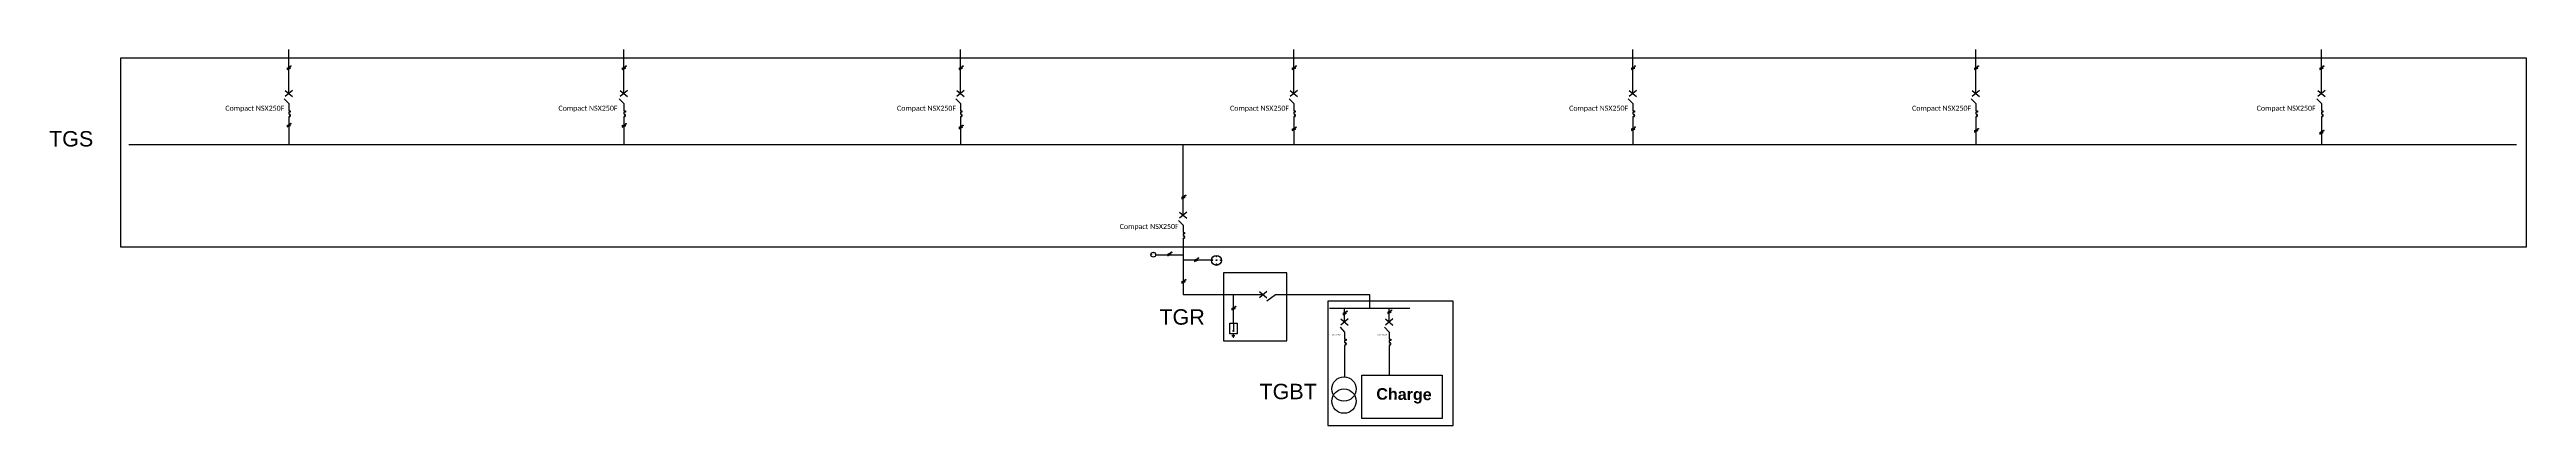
# Model space of a CAD drawing. Header units: inches. Extents: x 9190 to 83177, y 6945 to 19665.
# Drawn here: x 11624 to 69679, y 6945 to 15743 of the extents above; entities that cross this region are included whole.
import ezdxf

# ---------------------------------------------------------------- set-up
doc = ezdxf.new("R2010")
doc.units = ezdxf.units.IN
doc.header["$MEASUREMENT"] = 0
doc.layers.add('PDF2_Text', color=7, linetype='Continuous')
doc.styles.add('PDF Arial Bold', font='arialbd.ttf')
doc.styles.get("Standard").update_dxf_attribs({"font": 'arial.ttf'})

msp = doc.modelspace()

# ---------------------------------------------------------------- linework, layer by layer
for p, q in [((17230, 14715), (17230, 15743)), ((25085, 14715), (25085, 15743)), ((32974, 14715), (32974, 15743)), ((40786, 14715), (40786, 15743)), ((48735, 14715), (48735, 15743)), ((56774, 14715), (56774, 15743)), ((64873, 14715), (64873, 15743)), ((17191, 15312), (17269, 15348)), ((17191, 15299), (17269, 15335)), ((17191, 15288), (17269, 15324)), ((17191, 15274), (17269, 15311)), ((17269, 15311), (17267, 15313)), ((17269, 15311), (17268, 15313)), ((17270, 15311), (17269, 15312)), ((17271, 15308), (17269, 15311)), ((17271, 15309), (17269, 15311)), ((17270, 15310), (17270, 15311)), ((25048, 15312), (25127, 15348)), ((25048, 15299), (25126, 15335)), ((25048, 15288), (25126, 15324)), ((25048, 15274), (25126, 15311)), ((25126, 15311), (25124, 15313)), ((25127, 15311), (25125, 15313)), ((25127, 15311), (25126, 15312)), ((25128, 15308), (25126, 15311)), ((25128, 15309), (25127, 15311)), ((25128, 15310), (25127, 15311)), ((32941, 15312), (33020, 15348)), ((32941, 15299), (33019, 15335)), ((32941, 15288), (33019, 15324)), ((32941, 15274), (33019, 15311)), ((33019, 15311), (33017, 15313)), ((33020, 15311), (33018, 15313)), ((33020, 15311), (33019, 15312)), ((33021, 15308), (33019, 15311)), ((33021, 15309), (33020, 15311)), ((33021, 15310), (33020, 15311)), ((40752, 15312), (40831, 15348)), ((40752, 15299), (40831, 15335)), ((40752, 15288), (40831, 15324)), ((40752, 15274), (40831, 15311)), ((40831, 15311), (40829, 15313)), ((40831, 15311), (40830, 15313)), ((40831, 15311), (40831, 15312)), ((40832, 15308), (40831, 15311)), ((40832, 15309), (40831, 15311)), ((40832, 15310), (40831, 15311)), ((48699, 15312), (48778, 15348)), ((48699, 15299), (48778, 15335)), ((48699, 15288), (48778, 15324)), ((48699, 15274), (48778, 15311)), ((48778, 15311), (48776, 15313)), ((48778, 15311), (48777, 15313)), ((48778, 15311), (48778, 15312)), ((48779, 15308), (48778, 15311)), ((48779, 15309), (48778, 15311)), ((48779, 15310), (48778, 15311)), ((56740, 15312), (56819, 15348)), ((56740, 15299), (56819, 15335)), ((56740, 15288), (56819, 15324)), ((56740, 15274), (56819, 15311)), ((56819, 15311), (56817, 15313)), ((56819, 15311), (56818, 15313)), ((56819, 15311), (56819, 15312)), ((56821, 15308), (56819, 15311)), ((56821, 15309), (56819, 15311)), ((56820, 15310), (56819, 15311)), ((64833, 15312), (64912, 15348)), ((64833, 15299), (64911, 15335)), ((64833, 15288), (64911, 15324)), ((64833, 15274), (64911, 15311)), ((64911, 15311), (64910, 15313)), ((64912, 15311), (64911, 15313)), ((64913, 15308), (64911, 15311)), ((64912, 15311), (64912, 15312)), ((64913, 15309), (64912, 15311)), ((64913, 15310), (64912, 15311)), ((17122, 14592), (17230, 14480)), ((17316, 14788), (17144, 14643)), ((17144, 14788), (17316, 14643)), ((24977, 14592), (25085, 14480)), ((25171, 14788), (25000, 14643)), ((25000, 14788), (25171, 14643)), ((32865, 14592), (32974, 14480)), ((33059, 14788), (32888, 14643)), ((32888, 14788), (33059, 14643)), ((40678, 14592), (40786, 14480)), ((40872, 14788), (40701, 14643)), ((40701, 14788), (40872, 14643)), ((48627, 14592), (48735, 14480)), ((48821, 14788), (48649, 14643)), ((48649, 14788), (48821, 14643)), ((56666, 14592), (56774, 14480)), ((56859, 14788), (56688, 14643)), ((56688, 14788), (56859, 14643)), ((64765, 14592), (64873, 14480)), ((64959, 14788), (64787, 14643)), ((64787, 14788), (64959, 14643)), ((17191, 13968), (17269, 14005)), ((17191, 13956), (17269, 13992)), ((17191, 13945), (17269, 13981)), ((17191, 13931), (17269, 13967)), ((17229, 14166), (17229, 13520)), ((17230, 14480), (17230, 14312)), ((17230, 14312), (17267, 14312)), ((17267, 14279), (17230, 14279)), ((17230, 14279), (17230, 14237)), ((17267, 14312), (17267, 14279)), ((17269, 13967), (17267, 13970)), ((17269, 13968), (17268, 13969)), ((17271, 13966), (17269, 13968)), ((17270, 13968), (17269, 13968)), ((17271, 13965), (17269, 13967)), ((17270, 13967), (17270, 13968)), ((25048, 13963), (25127, 13999)), ((25048, 13950), (25126, 13986)), ((25048, 13939), (25126, 13976)), ((25048, 13926), (25126, 13962)), ((25084, 14166), (25084, 13520)), ((25085, 14480), (25085, 14312)), ((25085, 14312), (25122, 14312)), ((25122, 14279), (25085, 14279)), ((25085, 14279), (25085, 14237)), ((25122, 14312), (25122, 14279)), ((25126, 13962), (25124, 13964)), ((25127, 13962), (25125, 13964)), ((25127, 13962), (25126, 13963)), ((25128, 13959), (25126, 13962)), ((25128, 13960), (25127, 13962)), ((25128, 13961), (25127, 13962)), ((32941, 13926), (33020, 13963)), ((32941, 13913), (33019, 13950)), ((32941, 13902), (33019, 13939)), ((32973, 14166), (32973, 13520)), ((32974, 14480), (32974, 14312)), ((32974, 14312), (33010, 14312)), ((33010, 14279), (32974, 14279)), ((32974, 14279), (32974, 14237)), ((33010, 14312), (33010, 14279)), ((40786, 14480), (40786, 14312)), ((40786, 14312), (40823, 14312)), ((40823, 14279), (40786, 14279)), ((40786, 14279), (40786, 14237)), ((40786, 14166), (40786, 13520)), ((40823, 14312), (40823, 14279)), ((48734, 14166), (48734, 13520)), ((48735, 14480), (48735, 14312)), ((48735, 14312), (48772, 14312)), ((48772, 14279), (48735, 14279)), ((48735, 14279), (48735, 14237)), ((48772, 14312), (48772, 14279)), ((56773, 14166), (56773, 13520)), ((56774, 14480), (56774, 14312)), ((56774, 14312), (56811, 14312)), ((56811, 14279), (56774, 14279)), ((56774, 14279), (56774, 14237)), ((56811, 14312), (56811, 14279)), ((64872, 14166), (64872, 13520)), ((64873, 14480), (64873, 14312)), ((64873, 14312), (64910, 14312)), ((64910, 14279), (64873, 14279)), ((64873, 14279), (64873, 14237)), ((64910, 14312), (64910, 14279)), ((13480, 13520), (69442, 13520)), ((32941, 13889), (33019, 13925)), ((33019, 13925), (33017, 13928)), ((33020, 13925), (33018, 13927)), ((33020, 13925), (33019, 13926)), ((33021, 13923), (33019, 13925)), ((33021, 13924), (33020, 13925)), ((33021, 13925), (33020, 13925)), ((38192, 11867), (38192, 13520)), ((40752, 13883), (40831, 13919)), ((40752, 13870), (40831, 13906)), ((40752, 13859), (40831, 13895)), ((40752, 13845), (40831, 13882)), ((40831, 13882), (40829, 13884)), ((40831, 13882), (40830, 13884)), ((40831, 13882), (40831, 13883)), ((40832, 13879), (40831, 13882)), ((40832, 13880), (40831, 13882)), ((40832, 13881), (40831, 13882)), ((48699, 13885), (48778, 13922)), ((48699, 13872), (48778, 13908)), ((48699, 13861), (48778, 13898)), ((48699, 13848), (48778, 13884)), ((48778, 13884), (48776, 13887)), ((48778, 13884), (48777, 13886)), ((48778, 13884), (48778, 13885)), ((48779, 13881), (48778, 13884)), ((48779, 13882), (48778, 13884)), ((48779, 13883), (48778, 13884)), ((56740, 13846), (56819, 13883)), ((56740, 13834), (56819, 13870)), ((56740, 13823), (56819, 13859)), ((56740, 13809), (56819, 13845)), ((56819, 13845), (56817, 13848)), ((56819, 13846), (56818, 13847)), ((56819, 13846), (56819, 13847)), ((56821, 13844), (56819, 13846)), ((56820, 13845), (56819, 13846)), ((56821, 13843), (56819, 13845)), ((64833, 13803), (64912, 13840)), ((64833, 13790), (64911, 13827)), ((64833, 13779), (64911, 13816)), ((64833, 13766), (64911, 13802)), ((64911, 13802), (64910, 13805)), ((64912, 13802), (64911, 13804)), ((64913, 13800), (64911, 13802)), ((64912, 13802), (64912, 13803)), ((64913, 13801), (64912, 13802)), ((64913, 13802), (64912, 13802)), ((38164, 12288), (38243, 12325)), ((38164, 12276), (38242, 12312)), ((38164, 12265), (38242, 12301)), ((38164, 12251), (38242, 12287)), ((38242, 12287), (38240, 12290)), ((38243, 12288), (38241, 12289)), ((38243, 12288), (38242, 12289)), ((38244, 12285), (38242, 12287)), ((38244, 12286), (38243, 12288)), ((38243, 12287), (38243, 12288)), ((38083, 11744), (38192, 11631)), ((38277, 11940), (38106, 11794)), ((38106, 11940), (38277, 11794)), ((38192, 11631), (38192, 11463)), ((38191, 11317), (38191, 10008)), ((38192, 11463), (38229, 11463)), ((38229, 11431), (38192, 11431)), ((38192, 11431), (38192, 11388)), ((38229, 11463), (38229, 11431)), ((37554, 10941), (38191, 10941)), ((37834, 10955), (37913, 10991)), ((37834, 10942), (37912, 10978)), ((37834, 10931), (37912, 10967)), ((37834, 10917), (37912, 10954)), ((37912, 10954), (37910, 10956)), ((37913, 10954), (37911, 10956)), ((37913, 10954), (37912, 10955)), ((37914, 10951), (37912, 10954)), ((37914, 10952), (37913, 10954)), ((37913, 10953), (37913, 10954)), ((38859, 10814), (38191, 10814)), ((38463, 10818), (38542, 10854)), ((38463, 10805), (38542, 10841)), ((38463, 10794), (38542, 10830)), ((38463, 10780), (38542, 10816)), ((38542, 10816), (38540, 10819)), ((38542, 10817), (38541, 10818)), ((38542, 10817), (38542, 10818)), ((38543, 10815), (38542, 10817)), ((38543, 10816), (38542, 10817)), ((38544, 10814), (38542, 10816)), ((38164, 10310), (38243, 10346)), ((38164, 10297), (38242, 10333)), ((38164, 10286), (38242, 10322)), ((38164, 10272), (38242, 10309)), ((38191, 10008), (40067, 10008)), ((38242, 10309), (38240, 10311)), ((38243, 10309), (38241, 10311)), ((38243, 10309), (38242, 10310)), ((38244, 10306), (38242, 10309)), ((38244, 10307), (38243, 10309)), ((38243, 10308), (38243, 10309)), ((39371, 9337), (39371, 10008)), ((40153, 10081), (39982, 9935)), ((39982, 10081), (40153, 9935)), ((40152, 9861), (40361, 10008)), ((40361, 10008), (42564, 10008)), ((42564, 10008), (42564, 9690)), ((39335, 9684), (39414, 9721)), ((39335, 9671), (39413, 9707)), ((39335, 9660), (39413, 9697)), ((39335, 9647), (39413, 9683)), ((39413, 9683), (39411, 9686)), ((39414, 9683), (39412, 9685)), ((39414, 9683), (39413, 9684)), ((39415, 9680), (39413, 9683)), ((39415, 9681), (39414, 9683)), ((39414, 9682), (39414, 9683)), ((41623, 9690), (42564, 9690)), ((42065, 9440), (41893, 9294)), ((41893, 9440), (42065, 9294)), ((41943, 9574), (42022, 9610)), ((41943, 9561), (42021, 9597)), ((41943, 9550), (42021, 9587)), ((41943, 9537), (42021, 9573)), ((41979, 9367), (41979, 9690)), ((42021, 9573), (42019, 9575)), ((42022, 9573), (42020, 9575)), ((42022, 9573), (42021, 9574)), ((42023, 9570), (42021, 9573)), ((42023, 9571), (42022, 9573)), ((42023, 9572), (42022, 9573)), ((42564, 9690), (43505, 9690)), ((43109, 9440), (42938, 9294)), ((42938, 9440), (43109, 9294)), ((42988, 9598), (43067, 9635)), ((42988, 9586), (43066, 9622)), ((42988, 9575), (43066, 9611)), ((42988, 9561), (43066, 9597)), ((43024, 9367), (43024, 9690)), ((43066, 9597), (43064, 9600)), ((43067, 9598), (43065, 9599)), ((43067, 9598), (43066, 9599)), ((43068, 9595), (43066, 9597)), ((43068, 9596), (43067, 9598)), ((43067, 9597), (43067, 9598)), ((41871, 9244), (41979, 9131)), ((41978, 8817), (41978, 8083)), ((41979, 9131), (41979, 8964)), ((41979, 8964), (42016, 8964)), ((42016, 8931), (41979, 8931)), ((41979, 8931), (41979, 8888)), ((42016, 8964), (42016, 8931)), ((42915, 9244), (43024, 9131)), ((43023, 8817), (43023, 8122)), ((43024, 9131), (43024, 8964)), ((43024, 8964), (43061, 8964)), ((43061, 8931), (43024, 8931)), ((43024, 8931), (43024, 8888)), ((43061, 8964), (43061, 8931))]:
    msp.add_line(p, q)
at = {"color": 3}
for p, q in [((39371, 9337), (39371, 9140)), ((39335, 9047), (39370, 9047)), ((39371, 9140), (39351, 9156)), ((39353, 9034), (39370, 9034)), ((39361, 9021), (39370, 9021)), ((39370, 9088), (39370, 9047)), ((39370, 9047), (39405, 9047)), ((39370, 9034), (39387, 9034)), ((39370, 9021), (39379, 9021)), ((39370, 9013), (39374, 9013)), ((39371, 9140), (39390, 9156))]:
    msp.add_line(p, q, dxfattribs=at)
for points in [[(69679, 15541), (13287, 15541), (13287, 11126), (69679, 11126)], [(40625, 10519), (39139, 10519), (39139, 8925), (40625, 8925)], [(44525, 9855), (41584, 9855), (41584, 6945), (44525, 6945)], [(42384, 8122), (44266, 8122), (44266, 7105), (42384, 7105)]]:
    msp.add_lwpolyline(points, close=True)
at = {"color": 7}
msp.add_lwpolyline([(39460, 9337), (39460, 9088), (39289, 9088), (39289, 9337)], close=True, dxfattribs=at)
for centre, radius in [((17277, 15353), 9.01), ((25135, 15353), 9.01), ((33028, 15353), 9.01), ((40839, 15353), 9.01), ((48786, 15353), 9.01), ((56827, 15353), 9.01), ((64920, 15353), 9.01), ((17277, 14009), 9.01), ((25135, 14004), 9.01), ((33028, 13967), 9.01), ((48786, 13926), 9.01), ((40839, 13924), 9.01), ((56827, 13887), 9.01), ((64920, 13844), 9.01), ((38250, 12329), 9.01), ((37496, 10941), 58), ((37920, 10996), 9.01), ((38550, 10859), 9.01), ((38975, 10808), 116), ((38250, 10351), 9.01), ((39421, 9725), 9.01), ((42030, 9615), 9.01), ((43074, 9639), 9.01), ((41964, 7798), 285), ((41964, 7513), 285)]:
    msp.add_circle(centre, radius)
at = {"color": 41, "true_color": 0xf4ee51}
msp.add_circle((37447, 10943), 4.97, dxfattribs=at)
at = {"color": 114, "true_color": 0x139b48}
for centre, radius in [((37497, 10988), 4.97), ((39078, 10812), 9.96)]:
    msp.add_circle(centre, radius, dxfattribs=at)
at = {"color": 240, "true_color": 0xed1f24}
for centre, radius in [((37547, 10943), 4.97), ((38978, 10715), 9.96)]:
    msp.add_circle(centre, radius, dxfattribs=at)
at = {"color": 242, "true_color": 0xcd2027}
for centre in [(38877, 10812), (38978, 10903)]:
    msp.add_circle(centre, 9.96, dxfattribs=at)
at = {"color": 51, "true_color": 0xf7f281}
msp.add_circle((38978, 10812), 9.96, dxfattribs=at)
at = {"linetype": 'ByBlock', "lineweight": 100}
for centre in [(17229, 14201), (25084, 14201), (32972, 14201), (40785, 14201), (48734, 14201), (56773, 14201), (64872, 14201), (38190, 11352), (41978, 8853), (43022, 8853)]:
    msp.add_arc(centre, 35.6, 270.70771, 87.85937, dxfattribs=at)

# ---------------------------------------------------------------- texts
at = {"attachment_point": 1}
for s, width, gutter_width, insert, char_height in [('{\\fCalibri|b0|i0|c0|p34;\\H0.91667x;Compact NSX250F}', 1716.58, 650, (15744, 14430), 129.9), ('{\\fCalibri|b0|i0|c0|p34;\\H0.91667x;Compact NSX250F}', 1716.58, 650, (23553, 14430), 129.9), ('{\\fCalibri|b0|i0|c0|p34;\\H0.91667x;Compact NSX250F}', 1716.58, 650, (31487, 14430), 129.9), ('{\\fCalibri|b0|i0|c0|p34;\\H0.91667x;Compact NSX250F}', 1716.58, 650, (39293, 14430), 129.9), ('{\\fCalibri|b0|i0|c0|p34;\\H0.91667x;Compact NSX250F}', 1716.58, 650, (47241, 14430), 129.9), ('{\\fCalibri|b0|i0|c0|p34;\\H0.91667x;Compact NSX250F}', 1716.58, 650, (55279, 14430), 129.9), ('{\\fCalibri|b0|i0|c0|p34;\\H0.91667x;Compact NSX250F}', 1716.58, 650, (63355, 14430), 129.9), ('TGS', 106131.39, 1804, (11613, 13835), 360.7), ('{\\fCalibri|b0|i0|c0|p34;\\H0.91667x;Compact NSX250F}', 1716.58, 650, (36706, 11662), 129.9), ('TGR', 106131.39, 1804, (37638, 9664), 360.7), ('{\\fCalibri|b0|i0|c0|p34;\\H0.91667x;ComPacT NS630b}', 419.02, 159, (41622, 9080), 31.71), ('{\\fCalibri|b0|i0|c0|p34;\\H0.91667x;ComPacT NS630b}', 419.02, 159, (42662, 9080), 31.71), ('TGBT', 106131.39, 1804, (39984, 7919), 360.7)]:
    msp.add_mtext_dynamic_manual_height_columns(s, width=width, gutter_width=gutter_width, heights=[0], dxfattribs=dict(at, insert=insert, char_height=char_height))
at = {"layer": 'PDF2_Text', "insert": (42719, 7466), "char_height": 269.8, "width": 1784.78, "attachment_point": 7, "rotation": 359.38278, "style": 'PDF Arial Bold'}
msp.add_mtext('Charge', dxfattribs=at)

doc.saveas('drawing.dxf')
